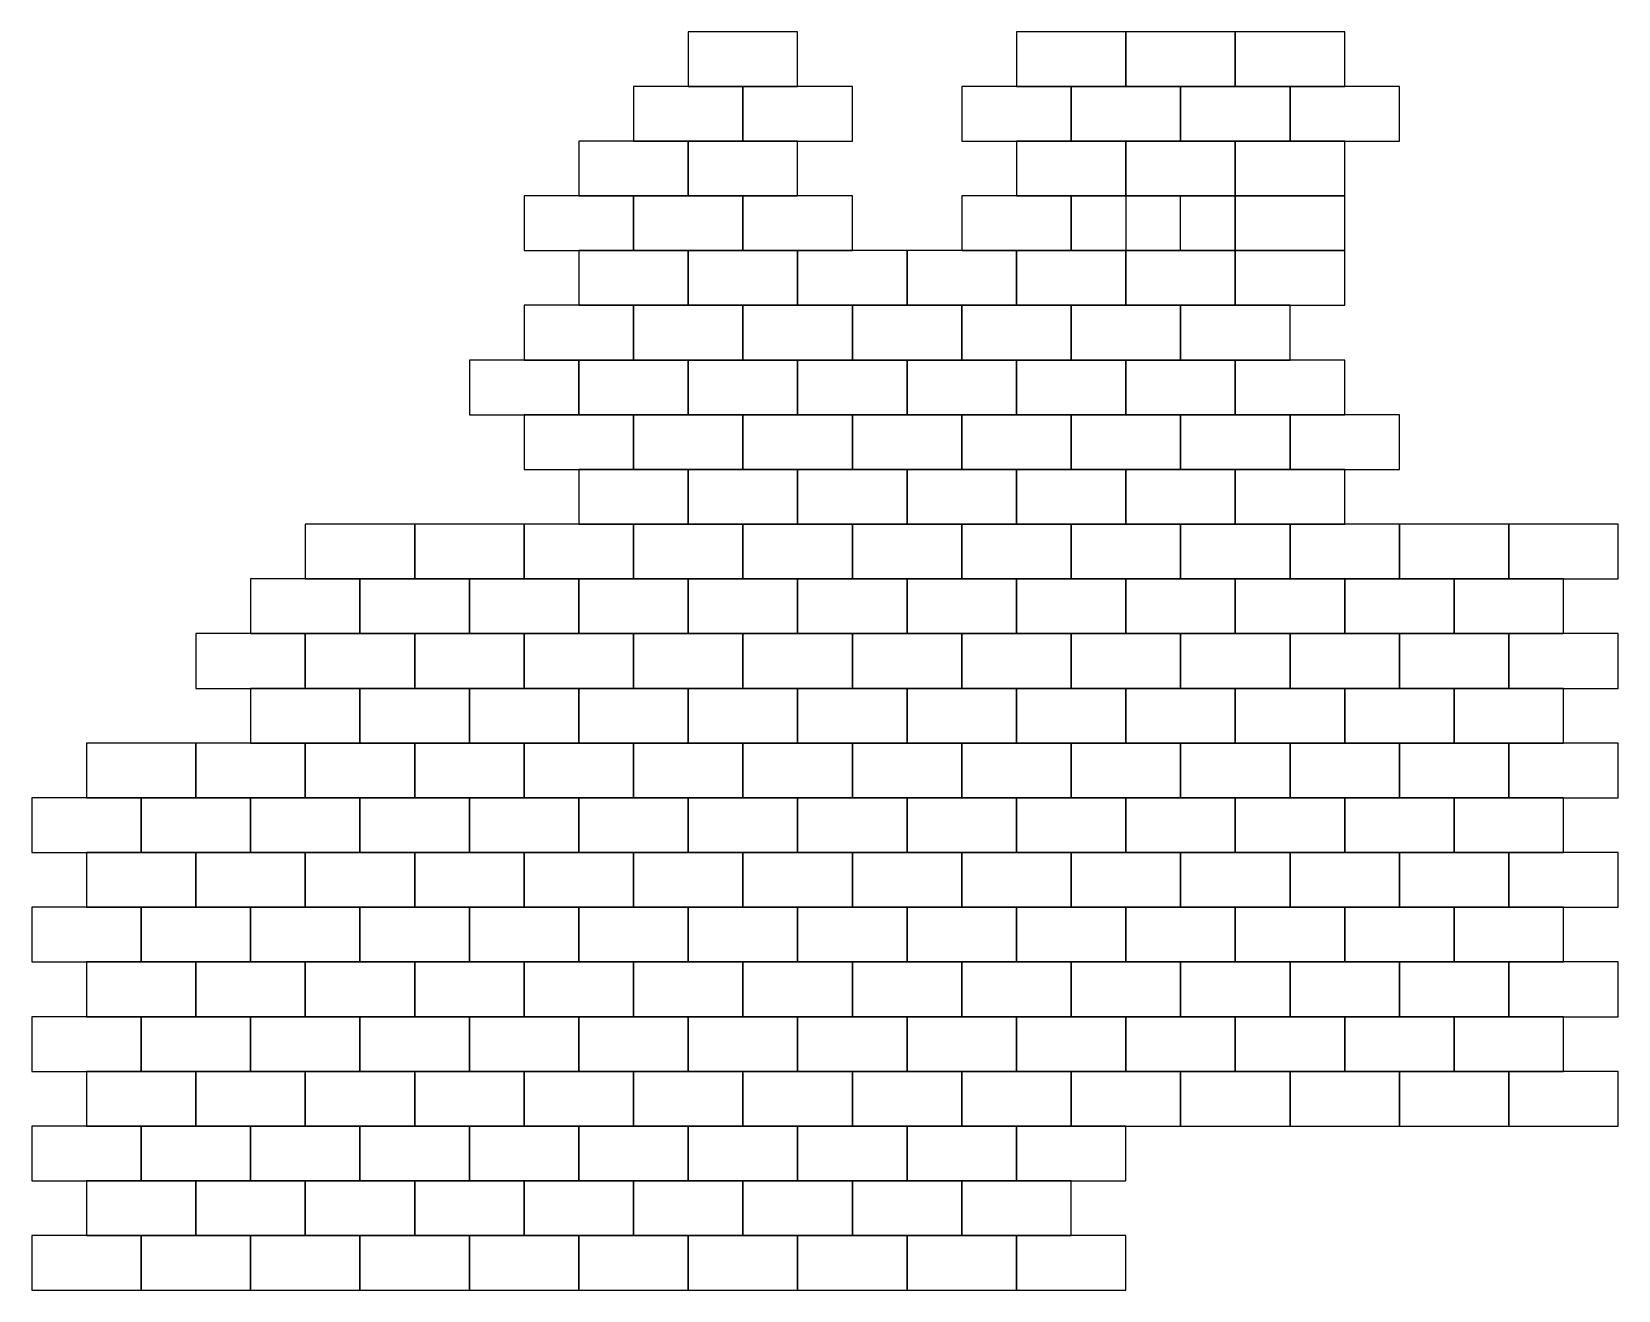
# Model space of a CAD drawing. Header units: millimetres. Extents: x 118028 to 193504, y 42792 to 96100.
# Drawn here: x 118028 to 131078, y 80977 to 91327 of the extents above; entities that cross this region are included whole.
import ezdxf

# ---------------------------------------------------------------- set-up
doc = ezdxf.new("R2010")
doc.units = ezdxf.units.MM
doc.header["$LTSCALE"] = 30
doc.layers.add('CEIL-DOOR', color=6, linetype='Continuous')

msp = doc.modelspace()

# ---------------------------------------------------------------- linework, layer by layer
at = {"layer": 'CEIL-DOOR'}
for points in [[(123428.1, 90876.8), (124328.1, 90876.8), (124328.1, 91326.8), (123428.1, 91326.8)], [(126128.1, 90876.8), (127028.1, 90876.8), (127028.1, 91326.8), (126128.1, 91326.8)], [(127028.1, 90876.8), (127928.1, 90876.8), (127928.1, 91326.8), (127028.1, 91326.8)], [(127928.1, 90876.8), (128828.1, 90876.8), (128828.1, 91326.8), (127928.1, 91326.8)], [(122978.1, 90426.8), (123878.1, 90426.8), (123878.1, 90876.8), (122978.1, 90876.8)], [(123878.1, 90426.8), (124778.1, 90426.8), (124778.1, 90876.8), (123878.1, 90876.8)], [(125678.1, 90426.8), (126578.1, 90426.8), (126578.1, 90876.8), (125678.1, 90876.8)], [(126578.1, 90426.8), (127478.1, 90426.8), (127478.1, 90876.8), (126578.1, 90876.8)], [(127478.1, 90426.8), (128378.1, 90426.8), (128378.1, 90876.8), (127478.1, 90876.8)], [(128378.1, 90426.8), (129278.1, 90426.8), (129278.1, 90876.8), (128378.1, 90876.8)], [(122528.1, 89976.8), (123428.1, 89976.8), (123428.1, 90426.8), (122528.1, 90426.8)], [(123428.1, 89976.8), (124328.1, 89976.8), (124328.1, 90426.8), (123428.1, 90426.8)], [(126128.1, 89976.8), (127028.1, 89976.8), (127028.1, 90426.8), (126128.1, 90426.8)], [(127028.1, 89976.8), (127928.1, 89976.8), (127928.1, 90426.8), (127028.1, 90426.8)], [(127928.1, 89976.8), (128828.1, 89976.8), (128828.1, 90426.8), (127928.1, 90426.8)], [(122078.1, 89526.8), (122978.1, 89526.8), (122978.1, 89976.8), (122078.1, 89976.8)], [(122978.1, 89526.8), (123878.1, 89526.8), (123878.1, 89976.8), (122978.1, 89976.8)], [(123878.1, 89526.8), (124778.1, 89526.8), (124778.1, 89976.8), (123878.1, 89976.8)], [(125678.1, 89526.8), (126578.1, 89526.8), (126578.1, 89976.8), (125678.1, 89976.8)], [(126578.1, 89526.8), (127478.1, 89526.8), (127478.1, 89976.8), (126578.1, 89976.8)], [(127028.1, 89526.8), (127928.1, 89526.8), (127928.1, 89976.8), (127028.1, 89976.8)], [(127928.1, 89526.8), (128828.1, 89526.8), (128828.1, 89976.8), (127928.1, 89976.8)], [(122528.1, 89076.8), (123428.1, 89076.8), (123428.1, 89526.8), (122528.1, 89526.8)], [(123428.1, 89076.8), (124328.1, 89076.8), (124328.1, 89526.8), (123428.1, 89526.8)], [(124328.1, 89076.8), (125228.1, 89076.8), (125228.1, 89526.8), (124328.1, 89526.8)], [(125228.1, 89076.8), (126128.1, 89076.8), (126128.1, 89526.8), (125228.1, 89526.8)], [(126128.1, 89076.8), (127028.1, 89076.8), (127028.1, 89526.8), (126128.1, 89526.8)], [(127028.1, 89076.8), (127928.1, 89076.8), (127928.1, 89526.8), (127028.1, 89526.8)], [(127928.1, 89076.8), (128828.1, 89076.8), (128828.1, 89526.8), (127928.1, 89526.8)], [(122078.1, 88626.8), (122978.1, 88626.8), (122978.1, 89076.8), (122078.1, 89076.8)], [(122978.1, 88626.8), (123878.1, 88626.8), (123878.1, 89076.8), (122978.1, 89076.8)], [(123878.1, 88626.8), (124778.1, 88626.8), (124778.1, 89076.8), (123878.1, 89076.8)], [(124778.1, 88626.8), (125678.1, 88626.8), (125678.1, 89076.8), (124778.1, 89076.8)], [(125678.1, 88626.8), (126578.1, 88626.8), (126578.1, 89076.8), (125678.1, 89076.8)], [(126578.1, 88626.8), (127478.1, 88626.8), (127478.1, 89076.8), (126578.1, 89076.8)], [(127478.1, 88626.8), (128378.1, 88626.8), (128378.1, 89076.8), (127478.1, 89076.8)], [(121628.1, 88176.8), (122528.1, 88176.8), (122528.1, 88626.8), (121628.1, 88626.8)], [(122528.1, 88176.8), (123428.1, 88176.8), (123428.1, 88626.8), (122528.1, 88626.8)], [(123428.1, 88176.8), (124328.1, 88176.8), (124328.1, 88626.8), (123428.1, 88626.8)], [(124328.1, 88176.8), (125228.1, 88176.8), (125228.1, 88626.8), (124328.1, 88626.8)], [(125228.1, 88176.8), (126128.1, 88176.8), (126128.1, 88626.8), (125228.1, 88626.8)], [(126128.1, 88176.8), (127028.1, 88176.8), (127028.1, 88626.8), (126128.1, 88626.8)], [(127028.1, 88176.8), (127928.1, 88176.8), (127928.1, 88626.8), (127028.1, 88626.8)], [(127928.1, 88176.8), (128828.1, 88176.8), (128828.1, 88626.8), (127928.1, 88626.8)], [(122078.1, 87726.8), (122978.1, 87726.8), (122978.1, 88176.8), (122078.1, 88176.8)], [(122978.1, 87726.8), (123878.1, 87726.8), (123878.1, 88176.8), (122978.1, 88176.8)], [(123878.1, 87726.8), (124778.1, 87726.8), (124778.1, 88176.8), (123878.1, 88176.8)], [(124778.1, 87726.8), (125678.1, 87726.8), (125678.1, 88176.8), (124778.1, 88176.8)], [(125678.1, 87726.8), (126578.1, 87726.8), (126578.1, 88176.8), (125678.1, 88176.8)], [(126578.1, 87726.8), (127478.1, 87726.8), (127478.1, 88176.8), (126578.1, 88176.8)], [(127478.1, 87726.8), (128378.1, 87726.8), (128378.1, 88176.8), (127478.1, 88176.8)], [(128378.1, 87726.8), (129278.1, 87726.8), (129278.1, 88176.8), (128378.1, 88176.8)], [(122528.1, 87276.8), (123428.1, 87276.8), (123428.1, 87726.8), (122528.1, 87726.8)], [(123428.1, 87276.8), (124328.1, 87276.8), (124328.1, 87726.8), (123428.1, 87726.8)], [(124328.1, 87276.8), (125228.1, 87276.8), (125228.1, 87726.8), (124328.1, 87726.8)], [(125228.1, 87276.8), (126128.1, 87276.8), (126128.1, 87726.8), (125228.1, 87726.8)], [(126128.1, 87276.8), (127028.1, 87276.8), (127028.1, 87726.8), (126128.1, 87726.8)], [(127028.1, 87276.8), (127928.1, 87276.8), (127928.1, 87726.8), (127028.1, 87726.8)], [(127928.1, 87276.8), (128828.1, 87276.8), (128828.1, 87726.8), (127928.1, 87726.8)], [(120278.1, 86826.8), (121178.1, 86826.8), (121178.1, 87276.8), (120278.1, 87276.8)], [(121178.1, 86826.8), (122078.1, 86826.8), (122078.1, 87276.8), (121178.1, 87276.8)], [(122078.1, 86826.8), (122978.1, 86826.8), (122978.1, 87276.8), (122078.1, 87276.8)], [(122978.1, 86826.8), (123878.1, 86826.8), (123878.1, 87276.8), (122978.1, 87276.8)], [(123878.1, 86826.8), (124778.1, 86826.8), (124778.1, 87276.8), (123878.1, 87276.8)], [(124778.1, 86826.8), (125678.1, 86826.8), (125678.1, 87276.8), (124778.1, 87276.8)], [(125678.1, 86826.8), (126578.1, 86826.8), (126578.1, 87276.8), (125678.1, 87276.8)], [(126578.1, 86826.8), (127478.1, 86826.8), (127478.1, 87276.8), (126578.1, 87276.8)], [(127478.1, 86826.8), (128378.1, 86826.8), (128378.1, 87276.8), (127478.1, 87276.8)], [(128378.1, 86826.8), (129278.1, 86826.8), (129278.1, 87276.8), (128378.1, 87276.8)], [(129278.1, 86826.8), (130178.1, 86826.8), (130178.1, 87276.8), (129278.1, 87276.8)], [(130178.1, 86826.8), (131078.1, 86826.8), (131078.1, 87276.8), (130178.1, 87276.8)], [(119828.1, 86376.8), (120728.1, 86376.8), (120728.1, 86826.8), (119828.1, 86826.8)], [(120728.1, 86376.8), (121628.1, 86376.8), (121628.1, 86826.8), (120728.1, 86826.8)], [(121628.1, 86376.8), (122528.1, 86376.8), (122528.1, 86826.8), (121628.1, 86826.8)], [(122528.1, 86376.8), (123428.1, 86376.8), (123428.1, 86826.8), (122528.1, 86826.8)], [(123428.1, 86376.8), (124328.1, 86376.8), (124328.1, 86826.8), (123428.1, 86826.8)], [(124328.1, 86376.8), (125228.1, 86376.8), (125228.1, 86826.8), (124328.1, 86826.8)], [(125228.1, 86376.8), (126128.1, 86376.8), (126128.1, 86826.8), (125228.1, 86826.8)], [(126128.1, 86376.8), (127028.1, 86376.8), (127028.1, 86826.8), (126128.1, 86826.8)], [(127028.1, 86376.8), (127928.1, 86376.8), (127928.1, 86826.8), (127028.1, 86826.8)], [(127928.1, 86376.8), (128828.1, 86376.8), (128828.1, 86826.8), (127928.1, 86826.8)], [(128828.1, 86376.8), (129728.1, 86376.8), (129728.1, 86826.8), (128828.1, 86826.8)], [(129728.1, 86376.8), (130628.1, 86376.8), (130628.1, 86826.8), (129728.1, 86826.8)], [(119378.1, 85926.8), (120278.1, 85926.8), (120278.1, 86376.8), (119378.1, 86376.8)], [(120278.1, 85926.8), (121178.1, 85926.8), (121178.1, 86376.8), (120278.1, 86376.8)], [(121178.1, 85926.8), (122078.1, 85926.8), (122078.1, 86376.8), (121178.1, 86376.8)], [(122078.1, 85926.8), (122978.1, 85926.8), (122978.1, 86376.8), (122078.1, 86376.8)], [(122978.1, 85926.8), (123878.1, 85926.8), (123878.1, 86376.8), (122978.1, 86376.8)], [(123878.1, 85926.8), (124778.1, 85926.8), (124778.1, 86376.8), (123878.1, 86376.8)], [(124778.1, 85926.8), (125678.1, 85926.8), (125678.1, 86376.8), (124778.1, 86376.8)], [(125678.1, 85926.8), (126578.1, 85926.8), (126578.1, 86376.8), (125678.1, 86376.8)], [(126578.1, 85926.8), (127478.1, 85926.8), (127478.1, 86376.8), (126578.1, 86376.8)], [(127478.1, 85926.8), (128378.1, 85926.8), (128378.1, 86376.8), (127478.1, 86376.8)], [(128378.1, 85926.8), (129278.1, 85926.8), (129278.1, 86376.8), (128378.1, 86376.8)], [(129278.1, 85926.8), (130178.1, 85926.8), (130178.1, 86376.8), (129278.1, 86376.8)], [(130178.1, 85926.8), (131078.1, 85926.8), (131078.1, 86376.8), (130178.1, 86376.8)], [(119828.1, 85476.8), (120728.1, 85476.8), (120728.1, 85926.8), (119828.1, 85926.8)], [(120728.1, 85476.8), (121628.1, 85476.8), (121628.1, 85926.8), (120728.1, 85926.8)], [(121628.1, 85476.8), (122528.1, 85476.8), (122528.1, 85926.8), (121628.1, 85926.8)], [(122528.1, 85476.8), (123428.1, 85476.8), (123428.1, 85926.8), (122528.1, 85926.8)], [(123428.1, 85476.8), (124328.1, 85476.8), (124328.1, 85926.8), (123428.1, 85926.8)], [(124328.1, 85476.8), (125228.1, 85476.8), (125228.1, 85926.8), (124328.1, 85926.8)], [(125228.1, 85476.8), (126128.1, 85476.8), (126128.1, 85926.8), (125228.1, 85926.8)], [(126128.1, 85476.8), (127028.1, 85476.8), (127028.1, 85926.8), (126128.1, 85926.8)], [(127028.1, 85476.8), (127928.1, 85476.8), (127928.1, 85926.8), (127028.1, 85926.8)], [(127928.1, 85476.8), (128828.1, 85476.8), (128828.1, 85926.8), (127928.1, 85926.8)], [(128828.1, 85476.8), (129728.1, 85476.8), (129728.1, 85926.8), (128828.1, 85926.8)], [(129728.1, 85476.8), (130628.1, 85476.8), (130628.1, 85926.8), (129728.1, 85926.8)], [(118478.1, 85026.8), (119378.1, 85026.8), (119378.1, 85476.8), (118478.1, 85476.8)], [(119378.1, 85026.8), (120278.1, 85026.8), (120278.1, 85476.8), (119378.1, 85476.8)], [(120278.1, 85026.8), (121178.1, 85026.8), (121178.1, 85476.8), (120278.1, 85476.8)], [(121178.1, 85026.8), (122078.1, 85026.8), (122078.1, 85476.8), (121178.1, 85476.8)], [(122078.1, 85026.8), (122978.1, 85026.8), (122978.1, 85476.8), (122078.1, 85476.8)], [(122978.1, 85026.8), (123878.1, 85026.8), (123878.1, 85476.8), (122978.1, 85476.8)], [(123878.1, 85026.8), (124778.1, 85026.8), (124778.1, 85476.8), (123878.1, 85476.8)], [(124778.1, 85026.8), (125678.1, 85026.8), (125678.1, 85476.8), (124778.1, 85476.8)], [(125678.1, 85026.8), (126578.1, 85026.8), (126578.1, 85476.8), (125678.1, 85476.8)], [(126578.1, 85026.8), (127478.1, 85026.8), (127478.1, 85476.8), (126578.1, 85476.8)], [(127478.1, 85026.8), (128378.1, 85026.8), (128378.1, 85476.8), (127478.1, 85476.8)], [(128378.1, 85026.8), (129278.1, 85026.8), (129278.1, 85476.8), (128378.1, 85476.8)], [(129278.1, 85026.8), (130178.1, 85026.8), (130178.1, 85476.8), (129278.1, 85476.8)], [(130178.1, 85026.8), (131078.1, 85026.8), (131078.1, 85476.8), (130178.1, 85476.8)], [(118028.1, 84576.8), (118928.1, 84576.8), (118928.1, 85026.8), (118028.1, 85026.8)], [(118928.1, 84576.8), (119828.1, 84576.8), (119828.1, 85026.8), (118928.1, 85026.8)], [(119828.1, 84576.8), (120728.1, 84576.8), (120728.1, 85026.8), (119828.1, 85026.8)], [(120728.1, 84576.8), (121628.1, 84576.8), (121628.1, 85026.8), (120728.1, 85026.8)], [(121628.1, 84576.8), (122528.1, 84576.8), (122528.1, 85026.8), (121628.1, 85026.8)], [(122528.1, 84576.8), (123428.1, 84576.8), (123428.1, 85026.8), (122528.1, 85026.8)], [(123428.1, 84576.8), (124328.1, 84576.8), (124328.1, 85026.8), (123428.1, 85026.8)], [(124328.1, 84576.8), (125228.1, 84576.8), (125228.1, 85026.8), (124328.1, 85026.8)], [(125228.1, 84576.8), (126128.1, 84576.8), (126128.1, 85026.8), (125228.1, 85026.8)], [(126128.1, 84576.8), (127028.1, 84576.8), (127028.1, 85026.8), (126128.1, 85026.8)], [(127028.1, 84576.8), (127928.1, 84576.8), (127928.1, 85026.8), (127028.1, 85026.8)], [(127928.1, 84576.8), (128828.1, 84576.8), (128828.1, 85026.8), (127928.1, 85026.8)], [(128828.1, 84576.8), (129728.1, 84576.8), (129728.1, 85026.8), (128828.1, 85026.8)], [(129728.1, 84576.8), (130628.1, 84576.8), (130628.1, 85026.8), (129728.1, 85026.8)], [(118478.1, 84126.8), (119378.1, 84126.8), (119378.1, 84576.8), (118478.1, 84576.8)], [(119378.1, 84126.8), (120278.1, 84126.8), (120278.1, 84576.8), (119378.1, 84576.8)], [(120278.1, 84126.8), (121178.1, 84126.8), (121178.1, 84576.8), (120278.1, 84576.8)], [(121178.1, 84126.8), (122078.1, 84126.8), (122078.1, 84576.8), (121178.1, 84576.8)], [(122078.1, 84126.8), (122978.1, 84126.8), (122978.1, 84576.8), (122078.1, 84576.8)], [(122978.1, 84126.8), (123878.1, 84126.8), (123878.1, 84576.8), (122978.1, 84576.8)], [(123878.1, 84126.8), (124778.1, 84126.8), (124778.1, 84576.8), (123878.1, 84576.8)], [(124778.1, 84126.8), (125678.1, 84126.8), (125678.1, 84576.8), (124778.1, 84576.8)], [(125678.1, 84126.8), (126578.1, 84126.8), (126578.1, 84576.8), (125678.1, 84576.8)], [(126578.1, 84126.8), (127478.1, 84126.8), (127478.1, 84576.8), (126578.1, 84576.8)], [(127478.1, 84126.8), (128378.1, 84126.8), (128378.1, 84576.8), (127478.1, 84576.8)], [(128378.1, 84126.8), (129278.1, 84126.8), (129278.1, 84576.8), (128378.1, 84576.8)], [(129278.1, 84126.8), (130178.1, 84126.8), (130178.1, 84576.8), (129278.1, 84576.8)], [(130178.1, 84126.8), (131078.1, 84126.8), (131078.1, 84576.8), (130178.1, 84576.8)], [(118028.1, 83676.8), (118928.1, 83676.8), (118928.1, 84126.8), (118028.1, 84126.8)], [(118928.1, 83676.8), (119828.1, 83676.8), (119828.1, 84126.8), (118928.1, 84126.8)], [(119828.1, 83676.8), (120728.1, 83676.8), (120728.1, 84126.8), (119828.1, 84126.8)], [(120728.1, 83676.8), (121628.1, 83676.8), (121628.1, 84126.8), (120728.1, 84126.8)], [(121628.1, 83676.8), (122528.1, 83676.8), (122528.1, 84126.8), (121628.1, 84126.8)], [(122528.1, 83676.8), (123428.1, 83676.8), (123428.1, 84126.8), (122528.1, 84126.8)], [(123428.1, 83676.8), (124328.1, 83676.8), (124328.1, 84126.8), (123428.1, 84126.8)], [(124328.1, 83676.8), (125228.1, 83676.8), (125228.1, 84126.8), (124328.1, 84126.8)], [(125228.1, 83676.8), (126128.1, 83676.8), (126128.1, 84126.8), (125228.1, 84126.8)], [(126128.1, 83676.8), (127028.1, 83676.8), (127028.1, 84126.8), (126128.1, 84126.8)], [(127028.1, 83676.8), (127928.1, 83676.8), (127928.1, 84126.8), (127028.1, 84126.8)], [(127928.1, 83676.8), (128828.1, 83676.8), (128828.1, 84126.8), (127928.1, 84126.8)], [(128828.1, 83676.8), (129728.1, 83676.8), (129728.1, 84126.8), (128828.1, 84126.8)], [(129728.1, 83676.8), (130628.1, 83676.8), (130628.1, 84126.8), (129728.1, 84126.8)], [(118478.1, 83226.8), (119378.1, 83226.8), (119378.1, 83676.8), (118478.1, 83676.8)], [(119378.1, 83226.8), (120278.1, 83226.8), (120278.1, 83676.8), (119378.1, 83676.8)], [(120278.1, 83226.8), (121178.1, 83226.8), (121178.1, 83676.8), (120278.1, 83676.8)], [(121178.1, 83226.8), (122078.1, 83226.8), (122078.1, 83676.8), (121178.1, 83676.8)], [(122078.1, 83226.8), (122978.1, 83226.8), (122978.1, 83676.8), (122078.1, 83676.8)], [(122978.1, 83226.8), (123878.1, 83226.8), (123878.1, 83676.8), (122978.1, 83676.8)], [(123878.1, 83226.8), (124778.1, 83226.8), (124778.1, 83676.8), (123878.1, 83676.8)], [(124778.1, 83226.8), (125678.1, 83226.8), (125678.1, 83676.8), (124778.1, 83676.8)], [(125678.1, 83226.8), (126578.1, 83226.8), (126578.1, 83676.8), (125678.1, 83676.8)], [(126578.1, 83226.8), (127478.1, 83226.8), (127478.1, 83676.8), (126578.1, 83676.8)], [(127478.1, 83226.8), (128378.1, 83226.8), (128378.1, 83676.8), (127478.1, 83676.8)], [(128378.1, 83226.8), (129278.1, 83226.8), (129278.1, 83676.8), (128378.1, 83676.8)], [(129278.1, 83226.8), (130178.1, 83226.8), (130178.1, 83676.8), (129278.1, 83676.8)], [(130178.1, 83226.8), (131078.1, 83226.8), (131078.1, 83676.8), (130178.1, 83676.8)], [(118028.1, 82776.8), (118928.1, 82776.8), (118928.1, 83226.8), (118028.1, 83226.8)], [(118928.1, 82776.8), (119828.1, 82776.8), (119828.1, 83226.8), (118928.1, 83226.8)], [(119828.1, 82776.8), (120728.1, 82776.8), (120728.1, 83226.8), (119828.1, 83226.8)], [(120728.1, 82776.8), (121628.1, 82776.8), (121628.1, 83226.8), (120728.1, 83226.8)], [(121628.1, 82776.8), (122528.1, 82776.8), (122528.1, 83226.8), (121628.1, 83226.8)], [(122528.1, 82776.8), (123428.1, 82776.8), (123428.1, 83226.8), (122528.1, 83226.8)], [(123428.1, 82776.8), (124328.1, 82776.8), (124328.1, 83226.8), (123428.1, 83226.8)], [(124328.1, 82776.8), (125228.1, 82776.8), (125228.1, 83226.8), (124328.1, 83226.8)], [(125228.1, 82776.8), (126128.1, 82776.8), (126128.1, 83226.8), (125228.1, 83226.8)], [(126128.1, 82776.8), (127028.1, 82776.8), (127028.1, 83226.8), (126128.1, 83226.8)], [(127028.1, 82776.8), (127928.1, 82776.8), (127928.1, 83226.8), (127028.1, 83226.8)], [(127928.1, 82776.8), (128828.1, 82776.8), (128828.1, 83226.8), (127928.1, 83226.8)], [(128828.1, 82776.8), (129728.1, 82776.8), (129728.1, 83226.8), (128828.1, 83226.8)], [(129728.1, 82776.8), (130628.1, 82776.8), (130628.1, 83226.8), (129728.1, 83226.8)], [(118478.1, 82326.8), (119378.1, 82326.8), (119378.1, 82776.8), (118478.1, 82776.8)], [(119378.1, 82326.8), (120278.1, 82326.8), (120278.1, 82776.8), (119378.1, 82776.8)], [(120278.1, 82326.8), (121178.1, 82326.8), (121178.1, 82776.8), (120278.1, 82776.8)], [(121178.1, 82326.8), (122078.1, 82326.8), (122078.1, 82776.8), (121178.1, 82776.8)], [(122078.1, 82326.8), (122978.1, 82326.8), (122978.1, 82776.8), (122078.1, 82776.8)], [(122978.1, 82326.8), (123878.1, 82326.8), (123878.1, 82776.8), (122978.1, 82776.8)], [(123878.1, 82326.8), (124778.1, 82326.8), (124778.1, 82776.8), (123878.1, 82776.8)], [(124778.1, 82326.8), (125678.1, 82326.8), (125678.1, 82776.8), (124778.1, 82776.8)], [(125678.1, 82326.8), (126578.1, 82326.8), (126578.1, 82776.8), (125678.1, 82776.8)], [(126578.1, 82326.8), (127478.1, 82326.8), (127478.1, 82776.8), (126578.1, 82776.8)], [(127478.1, 82326.8), (128378.1, 82326.8), (128378.1, 82776.8), (127478.1, 82776.8)], [(128378.1, 82326.8), (129278.1, 82326.8), (129278.1, 82776.8), (128378.1, 82776.8)], [(129278.1, 82326.8), (130178.1, 82326.8), (130178.1, 82776.8), (129278.1, 82776.8)], [(130178.1, 82326.8), (131078.1, 82326.8), (131078.1, 82776.8), (130178.1, 82776.8)], [(118028.1, 81876.8), (118928.1, 81876.8), (118928.1, 82326.8), (118028.1, 82326.8)], [(118928.1, 81876.8), (119828.1, 81876.8), (119828.1, 82326.8), (118928.1, 82326.8)], [(119828.1, 81876.8), (120728.1, 81876.8), (120728.1, 82326.8), (119828.1, 82326.8)], [(120728.1, 81876.8), (121628.1, 81876.8), (121628.1, 82326.8), (120728.1, 82326.8)], [(121628.1, 81876.8), (122528.1, 81876.8), (122528.1, 82326.8), (121628.1, 82326.8)], [(122528.1, 81876.8), (123428.1, 81876.8), (123428.1, 82326.8), (122528.1, 82326.8)], [(123428.1, 81876.8), (124328.1, 81876.8), (124328.1, 82326.8), (123428.1, 82326.8)], [(124328.1, 81876.8), (125228.1, 81876.8), (125228.1, 82326.8), (124328.1, 82326.8)], [(125228.1, 81876.8), (126128.1, 81876.8), (126128.1, 82326.8), (125228.1, 82326.8)], [(126128.1, 81876.8), (127028.1, 81876.8), (127028.1, 82326.8), (126128.1, 82326.8)], [(118478.1, 81426.8), (119378.1, 81426.8), (119378.1, 81876.8), (118478.1, 81876.8)], [(119378.1, 81426.8), (120278.1, 81426.8), (120278.1, 81876.8), (119378.1, 81876.8)], [(120278.1, 81426.8), (121178.1, 81426.8), (121178.1, 81876.8), (120278.1, 81876.8)], [(121178.1, 81426.8), (122078.1, 81426.8), (122078.1, 81876.8), (121178.1, 81876.8)], [(122078.1, 81426.8), (122978.1, 81426.8), (122978.1, 81876.8), (122078.1, 81876.8)], [(122978.1, 81426.8), (123878.1, 81426.8), (123878.1, 81876.8), (122978.1, 81876.8)], [(123878.1, 81426.8), (124778.1, 81426.8), (124778.1, 81876.8), (123878.1, 81876.8)], [(124778.1, 81426.8), (125678.1, 81426.8), (125678.1, 81876.8), (124778.1, 81876.8)], [(125678.1, 81426.8), (126578.1, 81426.8), (126578.1, 81876.8), (125678.1, 81876.8)], [(118028.1, 80976.8), (118928.1, 80976.8), (118928.1, 81426.8), (118028.1, 81426.8)], [(118928.1, 80976.8), (119828.1, 80976.8), (119828.1, 81426.8), (118928.1, 81426.8)], [(119828.1, 80976.8), (120728.1, 80976.8), (120728.1, 81426.8), (119828.1, 81426.8)], [(120728.1, 80976.8), (121628.1, 80976.8), (121628.1, 81426.8), (120728.1, 81426.8)], [(121628.1, 80976.8), (122528.1, 80976.8), (122528.1, 81426.8), (121628.1, 81426.8)], [(122528.1, 80976.8), (123428.1, 80976.8), (123428.1, 81426.8), (122528.1, 81426.8)], [(123428.1, 80976.8), (124328.1, 80976.8), (124328.1, 81426.8), (123428.1, 81426.8)], [(124328.1, 80976.8), (125228.1, 80976.8), (125228.1, 81426.8), (124328.1, 81426.8)], [(125228.1, 80976.8), (126128.1, 80976.8), (126128.1, 81426.8), (125228.1, 81426.8)], [(126128.1, 80976.8), (127028.1, 80976.8), (127028.1, 81426.8), (126128.1, 81426.8)]]:
    msp.add_lwpolyline(points, close=True, dxfattribs=at)

doc.saveas('drawing.dxf')
